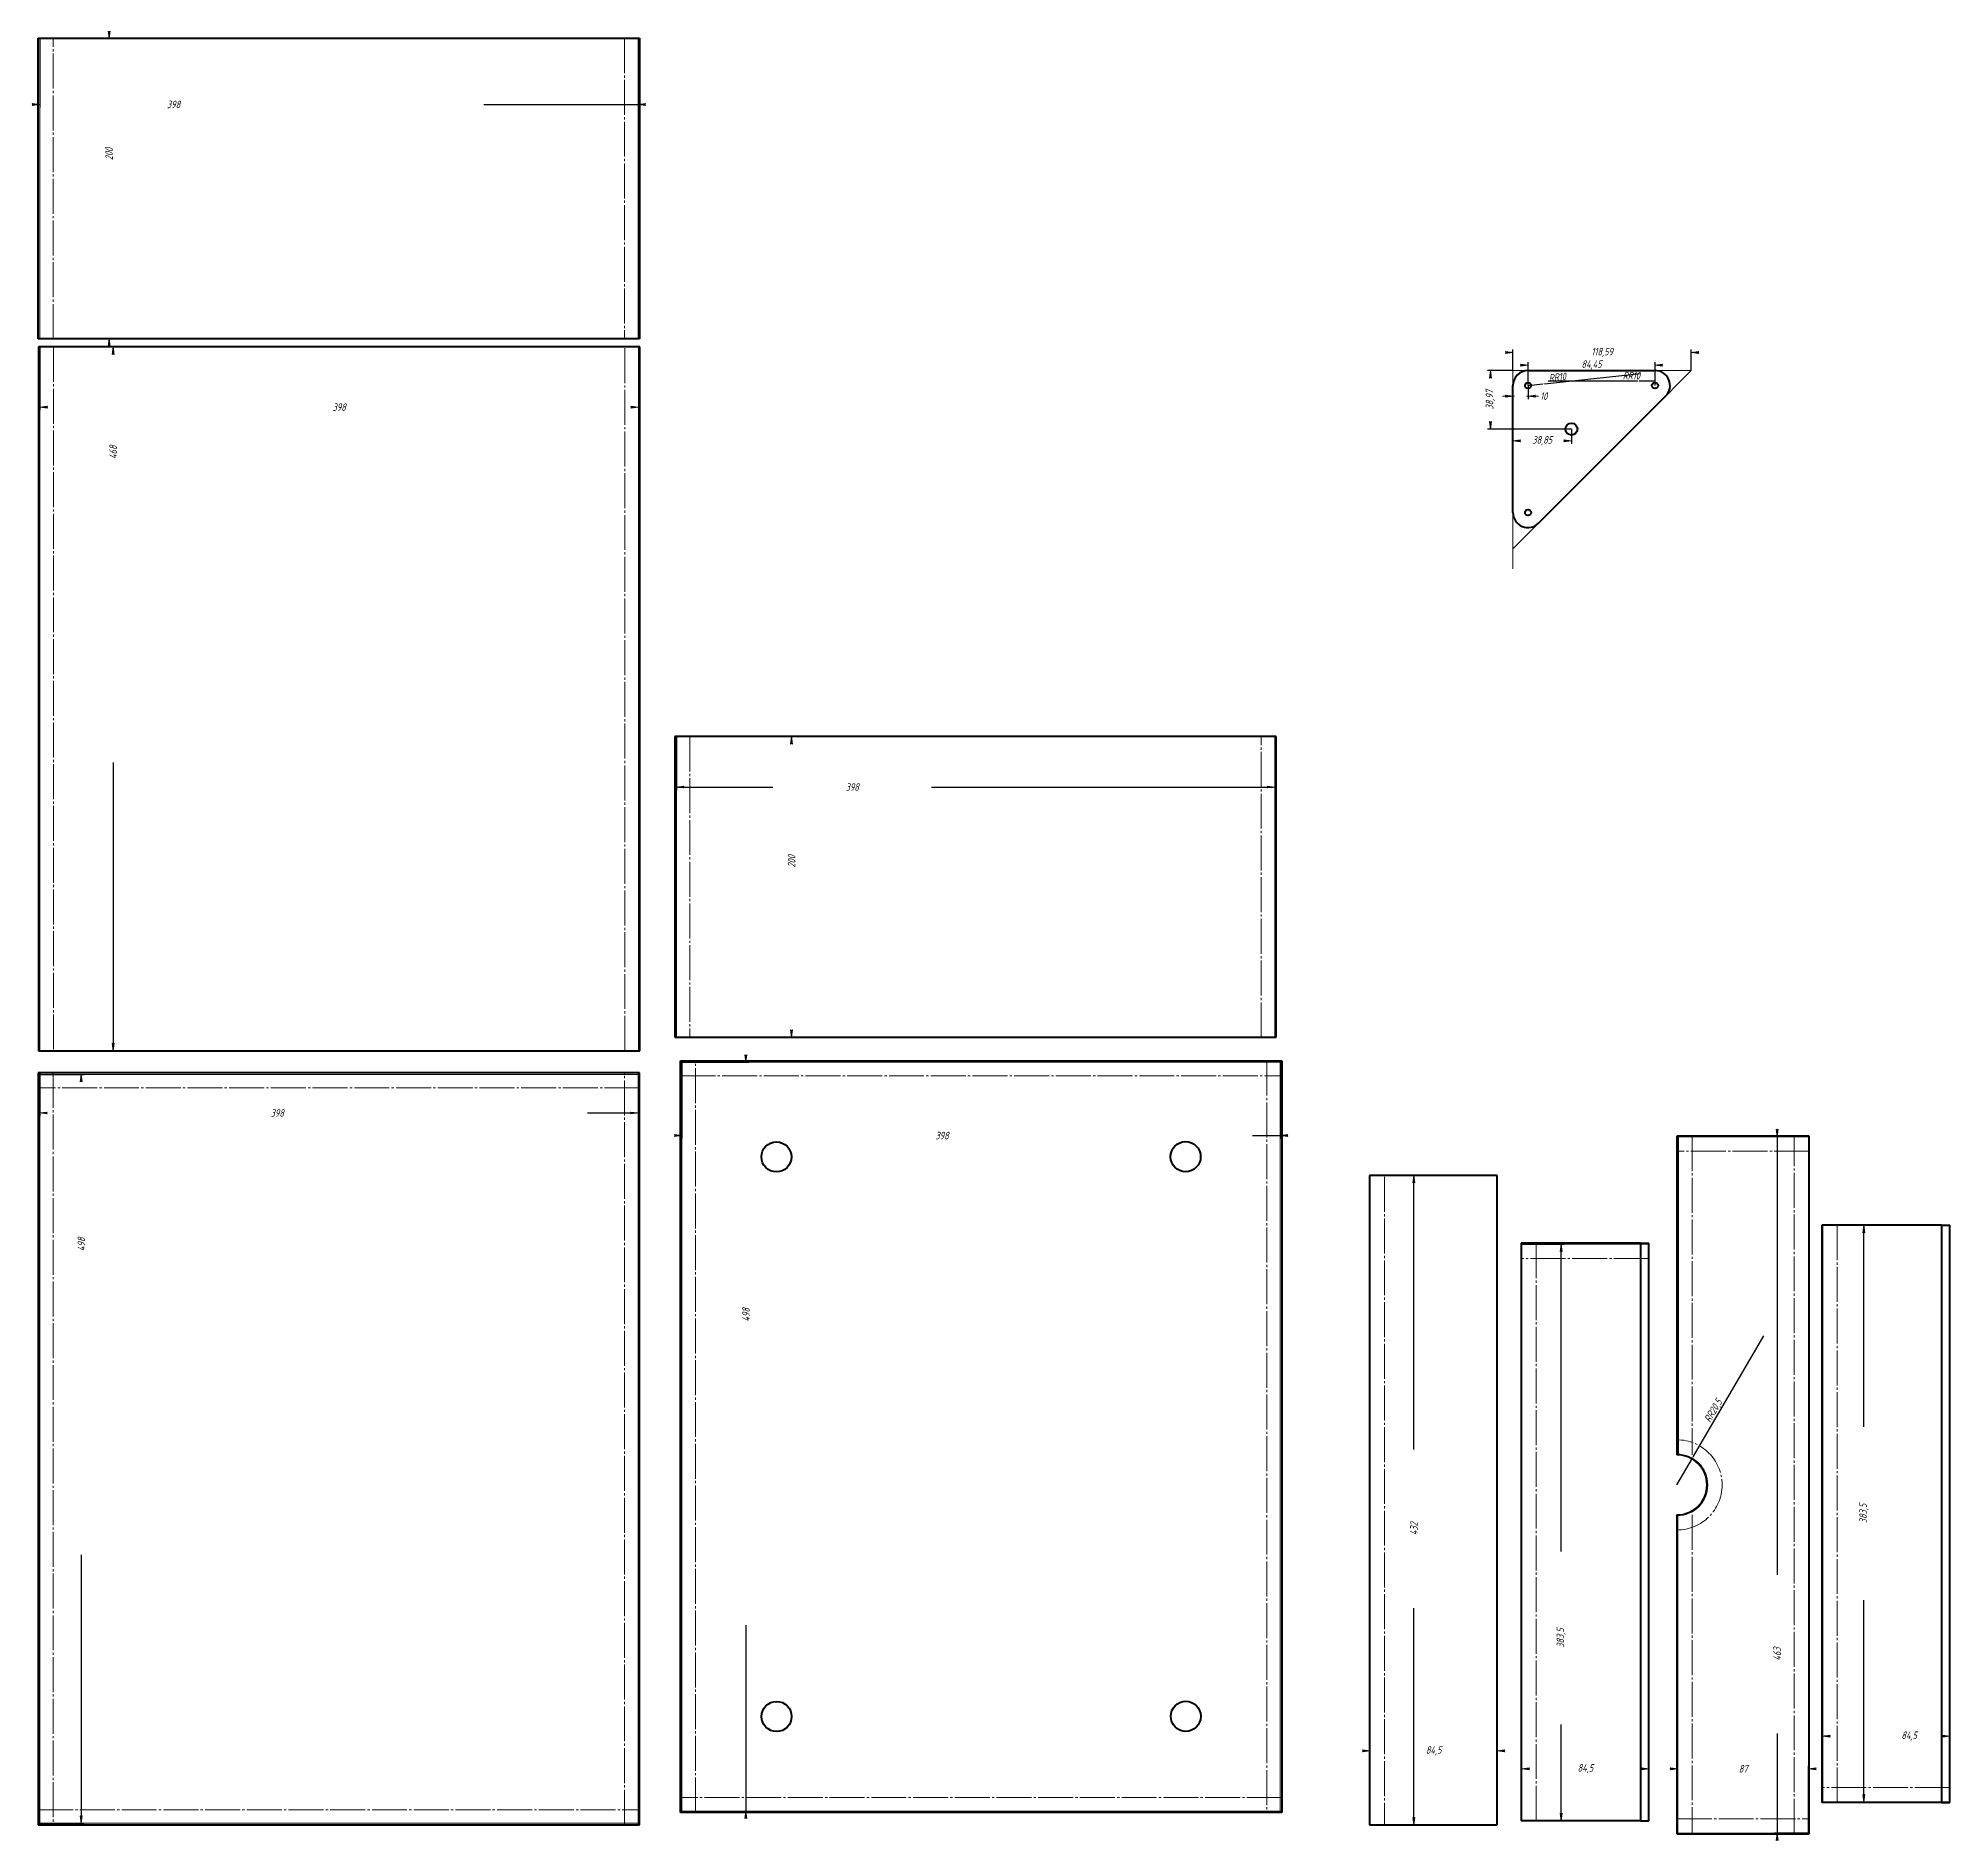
# Model space of a CAD drawing. Header units: millimetres. Extents: x -215 to 2103, y -338 to 856.
# Drawn here: x -215 to 1057, y -338 to 856 of the extents above; entities that cross this region are included whole.
import ezdxf

# ---------------------------------------------------------------- set-up
doc = ezdxf.new("R2010")
doc.units = ezdxf.units.MM
for name, pattern in [('K5LT_AXLED', [27.75, 23.25, -1.5, 1.5, -1.5]), ('K5LT_BASIC', [0]), ('K5LT_THIN', [0])]:
    doc.linetypes.add(name, pattern=pattern)
doc.layers.add('Системный слой', color=7, linetype='Continuous')
doc.styles.add('KDIMTEXTSTYLE', font='GOST_AU.SHX', dxfattribs={"width": 0.96, "oblique": 15, "height": 5})
doc.dimstyles.new('KDIMSTYLE (1.00)', dxfattribs={"dimtxt": 5, "dimasz": 1, "dimexe": 2, "dimexo": 0, "dimgap": 1, "dimtad": 1, "dimtxsty": 'KDIMTEXTSTYLE', "dimsah": 1, "dimcen": 0, "dimdle": 1, "dimadec": 0, "dimazin": 0, "dimtfac": 0.667, "dimtmove": 0, "dimatfit": 3, "dimfxl": 1, "dimtvp": 1, "dimtolj": 1, "dimtzin": 0, "dimarcsym": 0})

msp = doc.modelspace()

# ---------------------------------------------------------------- blocks, each defined once
blk = doc.blocks.new('KDIMARROW_01')
at = {"layer": 'Системный слой'}
blk.add_hatch(color=0, dxfattribs=at).paths.add_polyline_path([(-5, -0.6582624912261956), (0, 0), (-5, 0.658262491226197), (-4.5, 6e-16)])
at = {"layer": 'Системный слой', "color": 0, "linetype": 'K5LT_THIN', "lineweight": 18}
for p, q in [((-4.5, 6e-16), (-5, 0.658262491226197)), ((-5, 0.658262491226197), (0, 0)), ((0, 0), (-5, -0.6582624912261956)), ((-5, -0.6582624912261956), (-4.5, 6e-16)), ((0, 0), (-1, 0))]:
    blk.add_line(p, q, dxfattribs=at)
blk = doc.blocks.new('KDIMARROW_02')
at = {"layer": 'Системный слой'}
blk.add_hatch(color=0, dxfattribs=at).paths.add_polyline_path([(4.5, -6e-16), (5, 0.6582624912261956), (0, 0), (5, -0.658262491226197)])
at = {"layer": 'Системный слой', "color": 0, "linetype": 'K5LT_THIN', "lineweight": 18}
for p, q in [((0, 0), (-1, 0)), ((5, 0.6582624912261956), (0, 0)), ((0, 0), (5, -0.658262491226197)), ((0, 0), (7, -9e-16)), ((4.5, -6e-16), (5, 0.6582624912261956)), ((5, -0.658262491226197), (4.5, -6e-16))]:
    blk.add_line(p, q, dxfattribs=at)

# ---------------------------------------------------------------- dimensions: what is measured, and where the dimension line sits
at = {"layer": 'Системный слой', "color": 7}
for base, p1, p2, location, override in [((-167.7503489935071, 655.8674172662603), (-214.8861310968852, 855.8674172662603), (-214.8861310968852, 655.8674172662603), (-167.7503489935071, 778.8674172662603), {"dimexo": 0, "dimpost": '\\H5.0;\\W0.965;\\Q15;\\Q15;\\H20.00;\\H5.0;\\W0.965;\\Q15;<>\\H5.0;\\W0.965;\\Q15;\\Q15;\\H20.00;', "dimblk1": 'KDIMARROW_01', "dimblk2": 'KDIMARROW_01', "dimse1": 0, "dimse2": 0, "dimclrt": 7, "dimtolj": 1}), ((-165.0512121860558, 650.5296464606067), (-214.722017863972, 182.5296464606067), (-214.722017863972, 650.5296464606067), (-165.0512121860558, 580.5296464606067), {"dimexo": 0, "dimpost": '\\H5.0;\\W0.965;\\Q15;\\Q15;\\H20.00;\\H5.0;\\W0.965;\\Q15;<>\\H5.0;\\W0.965;\\Q15;\\Q15;\\H20.00;', "dimblk1": 'KDIMARROW_01', "dimblk2": 'KDIMARROW_01', "dimse1": 0, "dimse2": 0, "dimclrt": 7, "dimtolj": 1}), ((750.9828320477108, 634.8993853089396), (804.8720157023072, 595.9258671403442), (766.0222016313024, 634.8993853089396), (750.9828320477108, 615.4126262246418), {"dimexo": 0, "dimpost": '\\H5.0;\\W0.965;\\Q15;<>', "dimblk1": 'KDIMARROW_01', "dimblk2": 'KDIMARROW_01', "dimse1": 0, "dimse2": 0, "dimclrt": 7, "dimtolj": 1}), ((286.1882680035551, 391.4530846336605), (208.5470875420073, 191.4530846336605), (208.5470875420074, 391.4530846336605), (286.188268003555, 308.4530846336605), {"dimexo": 0, "dimpost": '\\H5.0;\\W0.965;\\Q15;\\Q15;\\H20.00;\\H5.0;\\W0.965;\\Q15;<>\\H5.0;\\W0.965;\\Q15;\\Q15;\\H20.00;', "dimblk1": 'KDIMARROW_01', "dimblk2": 'KDIMARROW_01', "dimse1": 0, "dimse2": 0, "dimclrt": 7, "dimtolj": 1}), ((-186.2514261626727, 166.7597033553113), (-214.8870968716629, -331.2402966446887), (-214.8870968716629, 166.7597033553113), (-186.2514261626728, 53.7597033553113), {"dimexo": 0, "dimpost": '\\H5.0;\\W0.965;\\Q15;\\Q15;\\H20.00;\\H5.0;\\W0.965;\\Q15;<>\\H5.0;\\W0.965;\\Q15;\\Q15;\\H20.00;', "dimblk1": 'KDIMARROW_01', "dimblk2": 'KDIMARROW_01', "dimse1": 0, "dimse2": 0, "dimclrt": 7, "dimtolj": 1}), ((255.8568872771262, -323.1047593250864), (212.2486907067452, 174.8952406749135), (212.2486907067453, -323.1047593250864), (255.8568872771262, 6.895240674913538), {"dimexo": 0, "dimpost": '\\H5.0;\\W0.965;\\Q15;\\Q15;\\H20.00;\\H5.0;\\W0.965;\\Q15;<>\\H5.0;\\W0.965;\\Q15;\\Q15;\\H20.00;', "dimblk1": 'KDIMARROW_01', "dimblk2": 'KDIMARROW_01', "dimse1": 0, "dimse2": 0, "dimclrt": 7, "dimtolj": 1}), ((941.727361639788, -337.7312601072773), (963.0943728976465, 125.2687398927227), (963.0943728976465, -337.7312601072773), (941.727361639788, -218.7312601072773), {"dimexo": 0, "dimpost": '\\H5.0;\\W0.965;\\Q15;<>', "dimblk1": 'KDIMARROW_01', "dimblk2": 'KDIMARROW_01', "dimse1": 0, "dimse2": 0, "dimclrt": 7, "dimtolj": 1}), ((700.1219456170991, 99.62079914918147), (670.497010602697, -332.3792008508185), (670.497010602697, 99.62079914918147), (700.1219456170991, -135.3792008508185), {"dimexo": 0, "dimpost": '\\H5.0;\\W0.965;\\Q15;<>', "dimblk1": 'KDIMARROW_01', "dimblk2": 'KDIMARROW_01', "dimse1": 0, "dimse2": 0, "dimclrt": 7, "dimtolj": 1}), ((999.4622227477497, 66.48988465666531), (971.5323871645185, -317.0101153433346), (971.5323871645185, 66.48988465666531), (999.4622227477497, -125.2601153433347), {"dimexo": 0, "dimpost": '\\H5.0;\\W0.965;\\Q15;<>', "dimblk1": 'KDIMARROW_01', "dimblk2": 'KDIMARROW_01', "dimse1": 0, "dimse2": 0, "dimclrt": 7, "dimtolj": 1}), ((798.0835186021942, 53.94139449121906), (771.4267098075779, -329.5586055087809), (771.4267098075779, 53.94139449121906), (798.0835186021941, -208.0586055087809), {"dimexo": 0, "dimpost": '\\H5.0;\\W0.965;\\Q15;<>', "dimblk1": 'KDIMARROW_01', "dimblk2": 'KDIMARROW_01', "dimse1": 0, "dimse2": 0, "dimclrt": 7, "dimtolj": 1})]:
    msp.add_linear_dim(base=base, p1=p1, p2=p2, angle=90, location=location, dimstyle='KDIMSTYLE (1.00)', override=override, dxfattribs=at).render()
for base, p1, p2, location, override in [((-213.8861310968852, 811.8423703262637), (184.1138689031148, 855.8674172662603), (-213.8861310968852, 855.8674172662603), (-124.8861310968852, 811.8423703262637), {"dimexo": 0, "dimpost": '\\H5.0;\\W0.965;\\Q15;\\Q15;\\H20.00;\\H5.0;\\W0.965;\\Q15;<>\\H5.0;\\W0.965;\\Q15;\\Q15;\\H20.00;', "dimblk1": 'KDIMARROW_01', "dimblk2": 'KDIMARROW_01', "dimse1": 0, "dimse2": 0, "dimclrt": 7, "dimtolj": 1}), ((184.277982136028, 610.5443330450792), (-213.722017863972, 650.5296464606067), (184.277982136028, 650.5296464606066), (-14.72201786397198, 610.5443330450793), {"dimexo": 0, "dimpost": '\\H5.0;\\W0.965;\\Q15;\\Q15;\\H20.00;\\H5.0;\\W0.965;\\Q15;<>\\H5.0;\\W0.965;\\Q15;\\Q15;\\H20.00;', "dimblk1": 'KDIMARROW_01', "dimblk2": 'KDIMARROW_01', "dimse1": 0, "dimse2": 0, "dimclrt": 7, "dimtolj": 1}), ((766.0222016313024, 646.8555339699906), (884.6154892313155, 634.8993853089396), (766.0222016313024, 634.8993853089396), (825.318845431309, 646.8555339699906), {"dimexo": 0, "dimpost": '\\H5.0;\\W0.965;\\Q15;<>', "dimblk1": 'KDIMARROW_01', "dimblk2": 'KDIMARROW_01', "dimse1": 0, "dimse2": 0, "dimclrt": 7, "dimtolj": 1}), ((776.0222016313024, 638.5475322177848), (860.4733536075845, 624.8993853089396), (776.0222016313024, 624.8993853089396), (818.2477776194435, 638.5475322177848), {"dimexo": 0, "dimpost": '\\H5.0;\\W0.965;\\Q15;<>', "dimblk1": 'KDIMARROW_01', "dimblk2": 'KDIMARROW_01', "dimse1": 0, "dimse2": 0, "dimclrt": 7, "dimtolj": 1}), ((776.0222016313024, 617.8283174970741), (766.0222016313024, 624.8993853089396), (776.0222016313024, 624.8993853089396), (786.4457431771704, 617.8283174970741), {"dimexo": 0, "dimpost": '\\H5.0;\\W0.965;\\Q15;<>', "dimblk1": 'KDIMARROW_02', "dimblk2": 'KDIMARROW_02', "dimse1": 0, "dimse2": 0, "dimclrt": 7, "dimtolj": 1}), ((804.8720157023072, 588.1719043632145), (766.0222016313024, 624.8993853089396), (804.8720157023072, 595.9258671403442), (785.4471086668048, 588.1719043632145), {"dimexo": 0, "dimpost": '\\H5.0;\\W0.965;\\Q15;<>', "dimblk1": 'KDIMARROW_01', "dimblk2": 'KDIMARROW_01', "dimse1": 0, "dimse2": 0, "dimclrt": 7, "dimtolj": 1}), ((607.5470875420074, 357.9058190205807), (209.5470875420074, 391.4530846336605), (607.5470875420074, 391.4530846336605), (326.5470875420074, 357.9058190205808), {"dimexo": 0, "dimpost": '\\H5.0;\\W0.965;\\Q15;<>', "dimblk1": 'KDIMARROW_01', "dimblk2": 'KDIMARROW_01', "dimse1": 0, "dimse2": 0, "dimclrt": 7, "dimtolj": 1}), ((184.1129031283371, 141.1092055384313), (-213.8870968716629, 167.7597033553113), (184.1129031283371, 167.7597033553112), (-55.88709687166291, 141.1092055384314), {"dimexo": 0, "dimpost": '\\H5.0;\\W0.965;\\Q15;\\Q15;\\H20.00;\\H5.0;\\W0.965;\\Q15;<>\\H5.0;\\W0.965;\\Q15;\\Q15;\\H20.00;', "dimblk1": 'KDIMARROW_01', "dimblk2": 'KDIMARROW_01', "dimse1": 0, "dimse2": 0, "dimclrt": 7, "dimtolj": 1}), ((213.2486907067452, 126.0957607135182), (611.2486907067453, 175.8952406749136), (213.2486907067452, 175.8952406749135), (386.2486907067453, 126.0957607135182), {"dimexo": 0, "dimpost": '\\H5.0;\\W0.965;\\Q15;\\Q15;\\H20.00;\\H5.0;\\W0.965;\\Q15;<>\\H5.0;\\W0.965;\\Q15;\\Q15;\\H20.00;', "dimblk1": 'KDIMARROW_01', "dimblk2": 'KDIMARROW_01', "dimse1": 0, "dimse2": 0, "dimclrt": 7, "dimtolj": 1}), ((1056.532387164518, -273.2800630463638), (972.0323871645185, -317.5101153433346), (1056.532387164518, -317.5101153433346), (1029.532387164518, -273.2800630463638), {"dimexo": 0, "dimpost": '\\H5.0;\\W0.965;\\Q15;<>', "dimblk1": 'KDIMARROW_01', "dimblk2": 'KDIMARROW_01', "dimse1": 0, "dimse2": 0, "dimclrt": 7, "dimtolj": 1}), ((670.997010602697, -283.1124512976243), (755.497010602697, -331.3792008508185), (670.997010602697, -331.3792008508185), (713.247010602697, -283.1124512976243), {"dimexo": 0, "dimpost": '\\H5.0;\\W0.965;\\Q15;<>', "dimblk1": 'KDIMARROW_01', "dimblk2": 'KDIMARROW_01', "dimse1": 0, "dimse2": 0, "dimclrt": 7, "dimtolj": 1}), ((856.4267098075779, -294.9997560178236), (771.9267098075779, -329.5586055087809), (856.4267098075779, -329.5586055087809), (814.1767098075779, -294.9997560178236), {"dimexo": 0, "dimpost": '\\H5.0;\\W0.965;\\Q15;<>', "dimblk1": 'KDIMARROW_01', "dimblk2": 'KDIMARROW_01', "dimse1": 0, "dimse2": 0, "dimclrt": 7, "dimtolj": 1}), ((875.5943728976465, -295.030097675709), (962.5943728976465, -338.2312601072773), (875.5943728976465, -338.2312601072773), (919.0943728976465, -295.030097675709), {"dimexo": 0, "dimpost": '\\H5.0;\\W0.965;\\Q15;<>', "dimblk1": 'KDIMARROW_01', "dimblk2": 'KDIMARROW_01', "dimse1": 0, "dimse2": 0, "dimclrt": 7, "dimtolj": 1})]:
    msp.add_linear_dim(base=base, p1=p1, p2=p2, location=location, dimstyle='KDIMSTYLE (1.00)', override=override, dxfattribs=at).render()
for center, radius, location in [((776.0222016313024, 624.8993853089396), 10.000000000000059, (795.8564806015299, 626.9970566278548)), ((859.8800660075715, 627.8993853089396), 10, (844.709988897666, 627.8993853089396)), ((875.0943728976465, -106.2312601072773), 20.499999999999993, (902.6460732461348, -58.85567481896944))]:
    msp.add_radius_dim(center=center, radius=radius, location=location, dimstyle='KDIMSTYLE (1.00)', override={"dimpost": '\\H5.0;\\W0.965;\\Q15;R<>', "dimblk2": 'KDIMARROW_01', "dimclrt": 7, "dimtolj": 1}, dxfattribs=at).render()

# ---------------------------------------------------------------- linework, layer by layer
at = {"layer": 'Системный слой', "color": 150, "linetype": 'K5LT_BASIC', "lineweight": 60, "true_color": 0x0080ff}
for p, q in [((-214.8861310968852, 655.8674172662603), (-214.8861310968852, 855.8674172662603)), ((-214.8861310968852, 855.8674172662603), (185.1138689031148, 855.8674172662603)), ((185.1138689031148, 855.8674172662603), (185.1138689031148, 655.8674172662603)), ((185.1138689031148, 655.8674172662603), (-214.8861310968852, 655.8674172662603)), ((185.277982136028, 650.5296464606066), (-214.722017863972, 650.5296464606067)), ((-214.722017863972, 650.5296464606067), (-214.722017863972, 182.5296464606067)), ((185.277982136028, 182.5296464606066), (185.277982136028, 650.5296464606066)), ((766.0222016313024, 540.4482333326575), (766.0222016313024, 624.8993853089396)), ((776.0222016313024, 634.8993853089396), (860.4733536075845, 634.8993853089396)), ((867.5444214194499, 617.8283174970741), (783.093269443168, 533.3771655207921)), ((608.5470875420074, 391.4530846336605), (208.5470875420074, 391.4530846336605)), ((208.5470875420074, 391.4530846336605), (208.5470875420073, 191.4530846336605)), ((608.5470875420074, 191.4530846336605), (608.5470875420074, 391.4530846336605)), ((208.5470875420073, 191.4530846336605), (608.5470875420074, 191.4530846336605)), ((-214.722017863972, 182.5296464606067), (185.277982136028, 182.5296464606066)), ((185.1129031283371, 167.7597033553112), (-214.8870968716629, 167.7597033553113)), ((-214.8870968716629, 167.7597033553113), (-214.8870968716629, -332.2402966446887)), ((185.1129031283371, -332.2402966446888), (185.1129031283371, 167.7597033553112)), ((212.2486907067452, 175.8952406749135), (612.2486907067453, 175.8952406749136)), ((212.2486907067453, -324.1047593250864), (212.2486907067452, 175.8952406749135)), ((612.2486907067453, 175.8952406749136), (612.2486907067453, -324.1047593250864)), ((963.0943728976465, 125.7687398927227), (875.0943728976465, 125.7687398927227)), ((875.0943728976465, 125.7687398927227), (875.0943728976465, -86.2312601072773)), ((963.0943728976465, -338.2312601072773), (963.0943728976465, 125.7687398927227)), ((670.497010602697, 99.62079914918147), (670.497010602697, -332.3792008508185)), ((755.497010602697, 99.62079914918147), (670.497010602697, 99.62079914918147)), ((755.497010602697, -332.3792008508185), (755.497010602697, 99.62079914918147)), ((1051.032387164518, 66.48988465666531), (971.5323871645185, 66.48988465666531)), ((971.5323871645185, 66.48988465666531), (971.5323871645185, -317.5101153433347)), ((1051.032387164518, 66.48988465666531), (1056.532387164518, 66.48988465666531)), ((1051.032387164518, 66.48988465666531), (1051.032387164518, -317.5101153433347)), ((1056.532387164518, -317.5101153433347), (1056.532387164518, 66.48988465666531)), ((850.9267098075779, 54.44139449121903), (771.4267098075779, 54.44139449121903)), ((771.4267098075779, 54.44139449121903), (771.4267098075779, -329.5586055087809)), ((850.9267098075779, 54.44139449121903), (856.4267098075779, 54.44139449121903)), ((850.9267098075779, 54.44139449121903), (850.9267098075779, -329.5586055087809)), ((856.4267098075779, -329.5586055087809), (856.4267098075779, 54.44139449121903)), ((875.0943728976465, -126.2312601072773), (875.0943728976465, -338.2312601072773)), ((1051.032387164518, -317.5101153433347), (971.5323871645185, -317.5101153433347)), ((1051.032387164518, -317.5101153433347), (1056.532387164518, -317.5101153433347)), ((612.2486907067453, -324.1047593250864), (212.2486907067453, -324.1047593250864)), ((850.9267098075779, -329.5586055087809), (771.4267098075779, -329.5586055087809)), ((850.9267098075779, -329.5586055087809), (856.4267098075779, -329.5586055087809)), ((-214.8870968716629, -332.2402966446887), (185.1129031283371, -332.2402966446888)), ((670.497010602697, -332.3792008508185), (755.497010602697, -332.3792008508185)), ((875.0943728976465, -338.2312601072773), (963.0943728976465, -338.2312601072773))]:
    msp.add_line(p, q, dxfattribs=at)
at = {"layer": 'Системный слой', "color": 7, "linetype": 'K5LT_THIN', "lineweight": 18}
for p, q in [((-213.8861310968852, 655.8674172662603), (-213.8861310968852, 855.8674172662603)), ((184.1138689031148, 855.8674172662603), (184.1138689031148, 655.8674172662603)), ((-213.722017863972, 650.5296464606067), (-213.722017863972, 182.5296464606067)), ((184.277982136028, 182.5296464606066), (184.277982136028, 650.5296464606066)), ((766.0222016313024, 624.8993853089396), (766.0222016313024, 634.8993853089396)), ((776.0222016313024, 634.8993853089396), (766.0222016313024, 634.8993853089396)), ((841.8800660075715, 634.8993853089396), (884.6154892313155, 634.8993853089396)), ((859.0088875135172, 609.2927835911413), (884.6154892313155, 634.8993853089396)), ((766.0222016313024, 559.0415209326704), (766.0222016313024, 502.8993853089395)), ((791.6288033491007, 541.9126994267249), (766.0222016313024, 516.3060977089266)), ((209.5470875420074, 391.4530846336605), (209.5470875420073, 191.4530846336605)), ((607.5470875420074, 191.4530846336605), (607.5470875420074, 391.4530846336605)), ((185.1129031283371, 166.7597033553112), (-214.8870968716629, 166.7597033553113)), ((-213.8870968716629, 167.7597033553113), (-213.8870968716629, -332.2402966446887)), ((184.1129031283371, -332.2402966446888), (184.1129031283371, 167.7597033553112)), ((212.2486907067452, 174.8952406749135), (612.2486907067453, 174.8952406749136)), ((213.2486907067453, -324.1047593250864), (213.2486907067452, 175.8952406749135)), ((611.2486907067453, 175.8952406749136), (611.2486907067453, -324.1047593250864)), ((963.0943728976465, 125.2687398927227), (875.0943728976465, 125.2687398927227)), ((876.0943728976465, 125.7687398927227), (876.0943728976465, -86.2312601072773)), ((962.5943728976465, -338.2312601072773), (962.5943728976465, 125.7687398927227)), ((670.997010602697, 98.62079914918147), (670.997010602697, -332.3792008508185)), ((972.0323871645185, 66.48988465666531), (972.0323871645185, -317.5101153433347)), ((856.4267098075779, 53.94139449121903), (771.4267098075779, 53.94139449121903)), ((771.9267098075779, 54.44139449121903), (771.9267098075779, -329.5586055087809)), ((875.5943728976465, -126.2312601072773), (875.5943728976465, -338.2312601072773)), ((1056.532387164518, -317.0101153433347), (971.5323871645185, -317.0101153433347)), ((612.2486907067453, -323.1047593250864), (212.2486907067453, -323.1047593250864)), ((-214.8870968716629, -331.2402966446887), (185.1129031283371, -331.2402966446888)), ((875.0943728976465, -337.7312601072773), (963.0943728976465, -337.7312601072773))]:
    msp.add_line(p, q, dxfattribs=at)
at = {"layer": 'Системный слой', "color": 30, "linetype": 'K5LT_AXLED', "lineweight": 18, "true_color": 0xff8000}
for p, q in [((-204.8861310968852, 655.8674172662603), (-204.8861310968852, 855.8674172662603)), ((175.1138689031148, 855.8674172662603), (175.1138689031148, 655.8674172662603)), ((-204.722017863972, 650.5296464606067), (-204.722017863972, 182.5296464606067)), ((175.277982136028, 182.5296464606066), (175.277982136028, 650.5296464606066)), ((218.5470875420074, 391.4530846336605), (218.5470875420073, 191.4530846336605)), ((598.5470875420074, 191.4530846336605), (598.5470875420074, 391.4530846336605)), ((-204.8870968716629, 167.7597033553113), (-204.8870968716629, -332.2402966446887)), ((175.1129031283371, -332.2402966446888), (175.1129031283371, 167.7597033553112)), ((212.2486907067452, 165.8952406749135), (612.2486907067453, 165.8952406749136)), ((222.2486907067453, -324.1047593250864), (222.2486907067452, 175.8952406749135)), ((602.2486907067453, 175.8952406749136), (602.2486907067453, -324.1047593250864)), ((185.1129031283371, 157.7597033553112), (-214.8870968716629, 157.7597033553113)), ((963.0943728976465, 115.7687398927227), (875.0943728976465, 115.7687398927227)), ((885.0943728976465, 125.7687398927227), (885.0943728976465, -86.2312601072773)), ((953.0943728976465, -338.2312601072773), (953.0943728976465, 125.7687398927227)), ((680.497010602697, 98.62079914918147), (680.497010602697, -332.3792008508185)), ((981.5323871645185, 66.48988465666531), (981.5323871645185, -317.5101153433347)), ((781.4267098075779, 54.44139449121903), (781.4267098075779, -329.5586055087809)), ((856.4267098075779, 44.44139449121903), (771.4267098075779, 44.44139449121903)), ((885.0943728976465, -126.2312601072773), (885.0943728976465, -338.2312601072773)), ((612.2486907067453, -314.1047593250864), (212.2486907067453, -314.1047593250864)), ((1056.532387164518, -307.5101153433347), (971.5323871645185, -307.5101153433347)), ((-214.8870968716629, -322.2402966446887), (185.1129031283371, -322.2402966446888)), ((875.0943728976465, -328.2312601072773), (963.0943728976465, -328.2312601072773))]:
    msp.add_line(p, q, dxfattribs=at)
at = {"layer": 'Системный слой', "color": 150, "linetype": 'K5LT_BASIC', "lineweight": 60, "true_color": 0x0080ff}
for centre, radius in [((776.0222016313024, 624.8993853089396), 2), ((860.4733536075845, 624.8993853089396), 2), ((804.8720157023072, 595.9258671403442), 4), ((776.0222016313024, 540.4482333326575), 2), ((276.09850477775, 111.9217225063182), 10), ((548.2751725381498, 112.0454266039089), 10), ((276.2222088753406, -260.2549452540817), 10), ((548.3988766357405, -260.1312411564911), 10)]:
    msp.add_circle(centre, radius, dxfattribs=at)
for centre, radius, start, end in [((776.0222016313024, 624.8993853089396), 10, 90, 180), ((860.4733536075845, 624.8993853089396), 10, 315.0000000000001, 90), ((776.0222016313024, 540.4482333326575), 10, 180, 315.0000000000002), ((875.0943728976465, -106.2312601072773), 20, 270, 90)]:
    msp.add_arc(centre, radius, start, end, dxfattribs=at)
at = {"layer": 'Системный слой', "color": 30, "linetype": 'K5LT_AXLED', "lineweight": 18, "true_color": 0xff8000}
msp.add_arc((875.0943728976465, -106.2312601072773), 30, 270, 90, dxfattribs=at)
at = {"layer": 'Системный слой', "color": 7, "linetype": 'K5LT_THIN', "lineweight": 18}
msp.add_arc((875.0943728976465, -106.2312601072773), 20.5, 270, 90, dxfattribs=at)

msp.set_redraw_order([(e.dxf.handle, doc.entitydb.next_handle()) for e in msp.query("TEXT MTEXT ATTDEF DIMENSION ARC_DIMENSION")])  # texts and dimensions are drawn at this point

doc.saveas('drawing.dxf')
